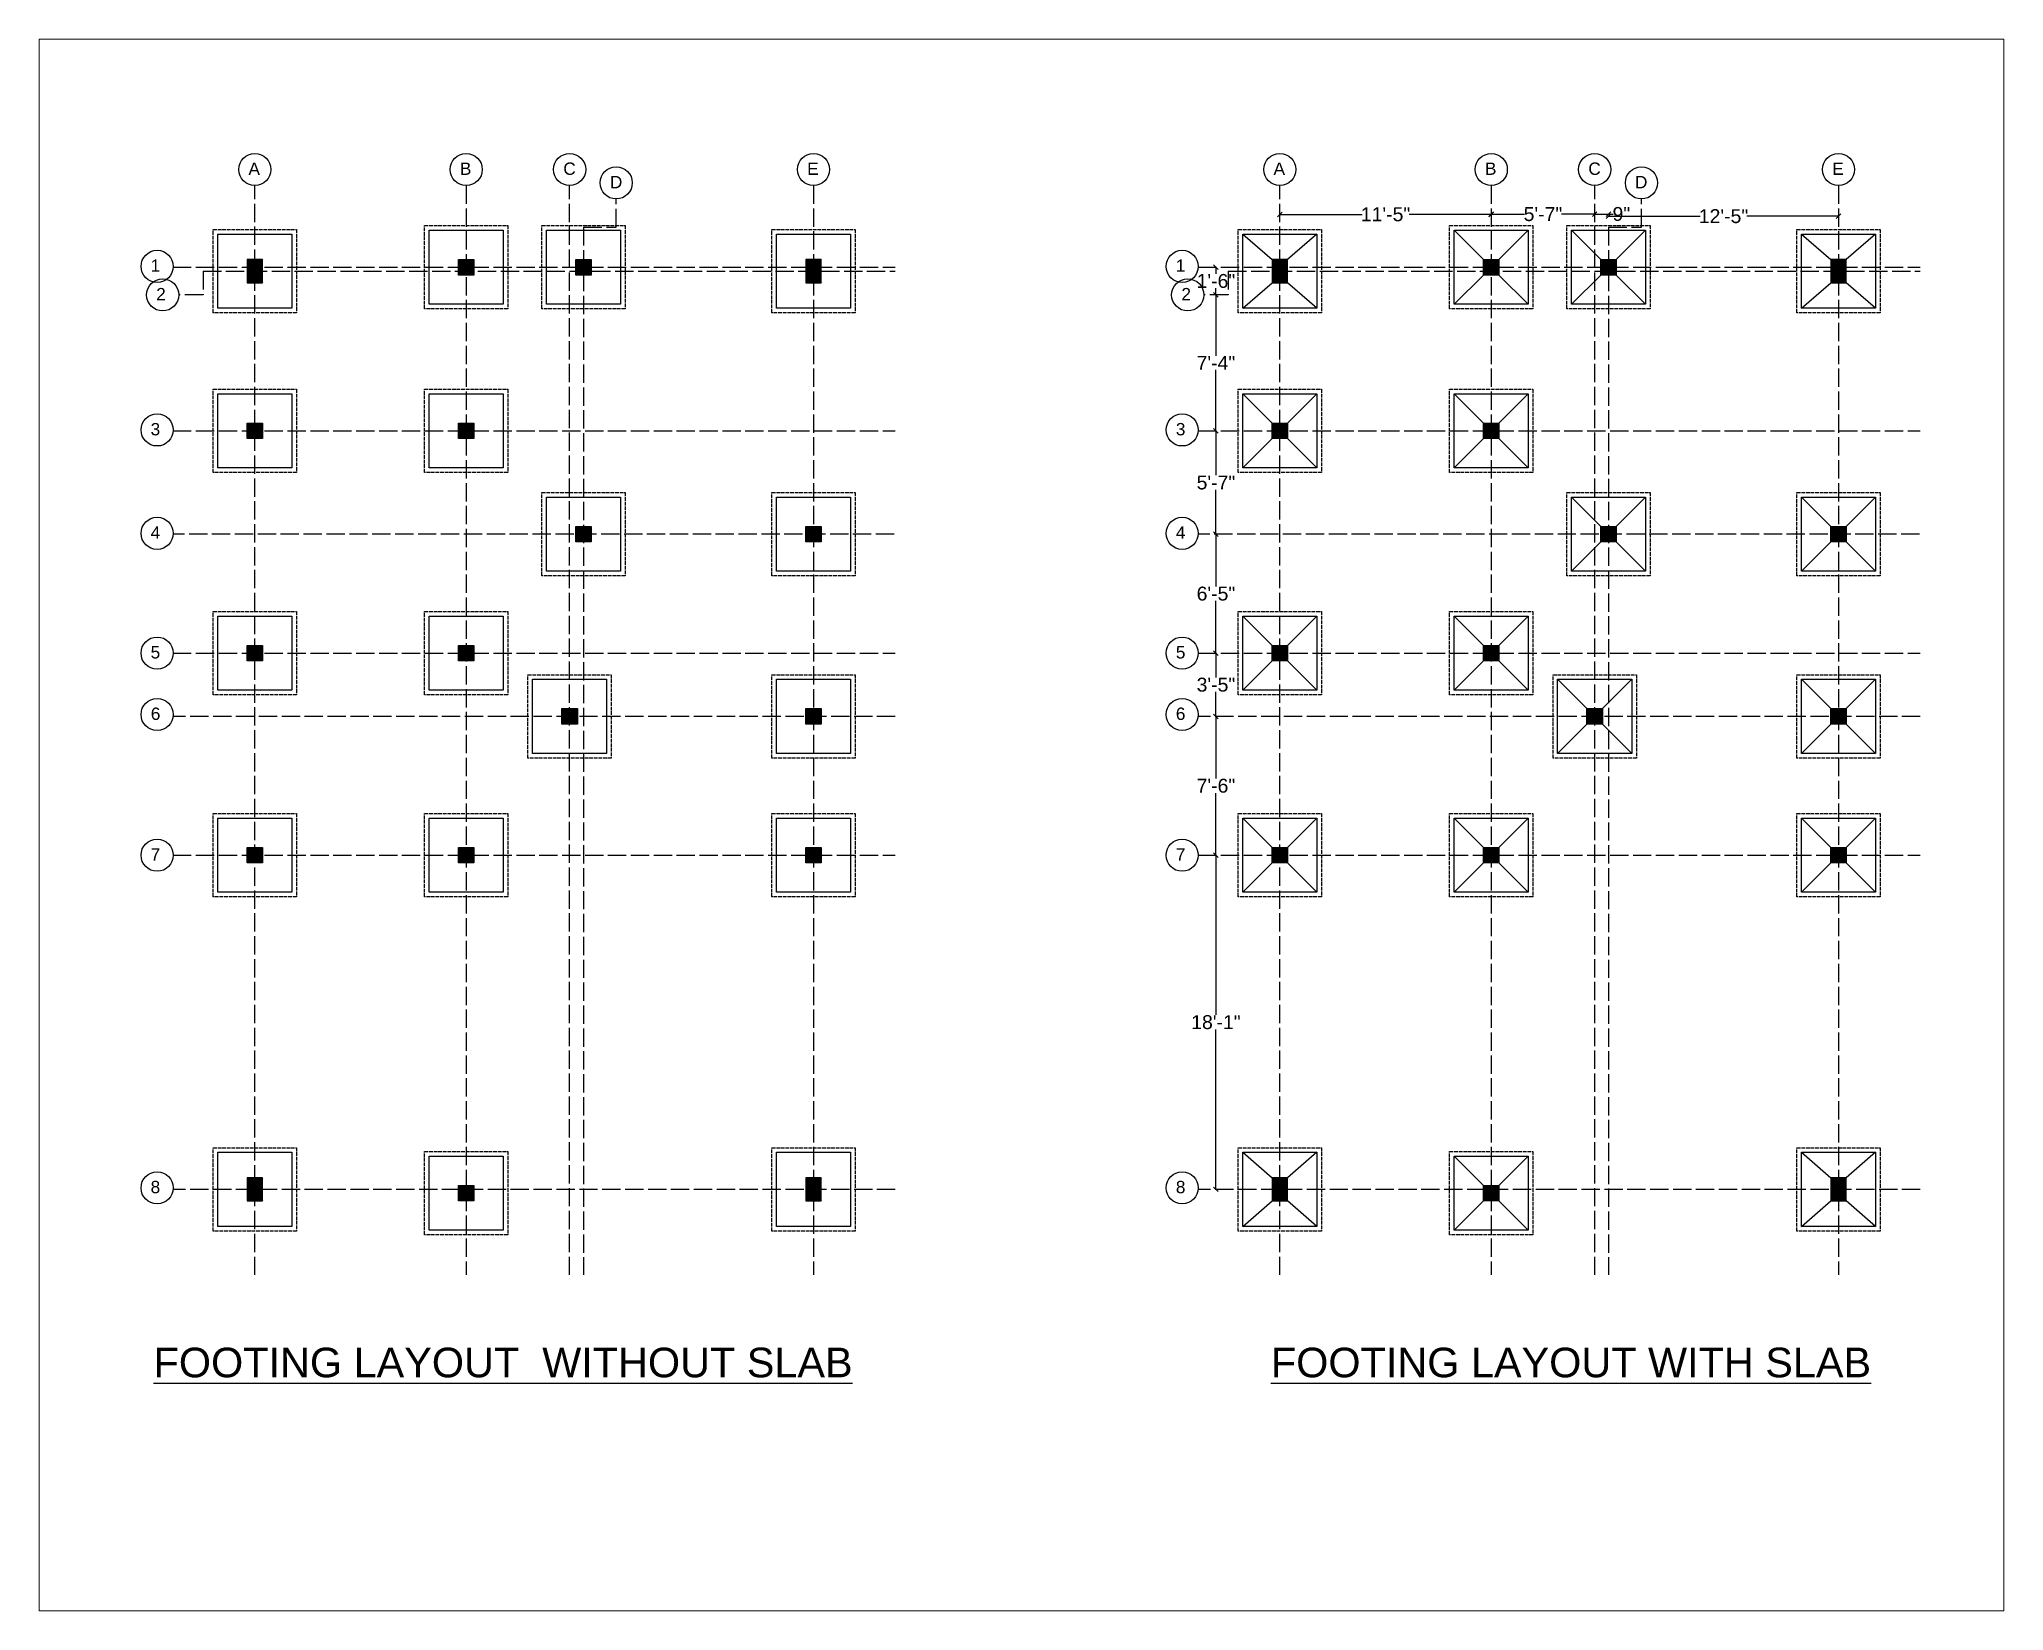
# Paper-space layout 'Footing' of a CAD drawing. Header units: inches. Extents: x 160 to 1440, y 128 to 1152.
# The model-space entities are those that its viewports show. They can reach past a viewport. Long polylines and large blocks are cut down to what shows.
import ezdxf

# ---------------------------------------------------------------- set-up
doc = ezdxf.new("R2010")
doc.units = ezdxf.units.IN
doc.linetypes.add('ACAD_ISO02W100', pattern=[15, 12, -3])
for name, color, linetype in [('C', 141, 'Continuous'), ('C1', 10, 'Continuous'), ('Naming', 45, 'Continuous')]:
    doc.layers.add(name, color=color, linetype=linetype)
doc.styles.get("Standard").update_dxf_attribs({"font": 'arial.ttf'})
doc.dimstyles.get("Standard").update_dxf_attribs({"dimtxt": 9, "dimasz": 3, "dimexe": 0.18, "dimexo": 0.0625, "dimgap": 0.09, "dimtad": 0, "dimtih": 1, "dimtoh": 1, "dimdec": 0, "dimzin": 0, "dimdsep": 46, "dimlunit": 3, "dimtxsty": 'Standard', "dimblk": 'OBLIQUE', "dimcen": 0.09, "dimse1": 1, "dimse2": 1, "dimclrd": 197, "dimadec": 0, "dimazin": 0, "dimtfac": 1, "dimtdec": 0, "dimtofl": 0, "dimtmove": 0, "dimatfit": 3, "dimfxl": 1, "dimtolj": 1, "dimtzin": 0, "dimarcsym": 0})

psp = doc.layouts.new('Footing')

msp = doc.modelspace()

# ---------------------------------------------------------------- texts
at = {"char_height": 8, "attachment_point": 1}
for s, insert in [('A', (5986.4, 3737.3)), ('B', (6123.4, 3737.3)), ('C', (6190.4, 3737.3)), ('E', (6348.4, 3737.3)), ('A', (6650.6, 3737.3)), ('B', (6787.6, 3737.3)), ('C', (6854.6, 3737.3)), ('E', (7012.6, 3737.3)), ('D', (6220.6, 3728.6)), ('D', (6884.8, 3728.6)), ('1', (5923, 3674.5)), ('1', (6587.3, 3674.5)), ('2', (5926.6, 3656)), ('2', (6590.9, 3656)), ('3', (5923, 3568.5)), ('3', (6587.3, 3568.5)), ('4', (5923, 3501.5)), ('4', (6587.3, 3501.5)), ('5', (5923, 3423.9)), ('5', (6587.3, 3423.9)), ('6', (5923.1, 3384.1)), ('6', (6587.3, 3384.1)), ('7', (5923, 3292.9)), ('7', (6587.3, 3292.9)), ('8', (5923, 3077.4)), ('8', (6587.3, 3077.4))]:
    msp.add_mtext_dynamic_manual_height_columns(s, width=672.189, gutter_width=40, heights=[0], dxfattribs=dict(at, insert=insert))
at = {"layer": 'Naming', "char_height": 19.2, "attachment_point": 1}
for s, insert in [('{\\LFOOTING LAYOUT  WITHOUT SLAB}', (5924.9, 2969.3)), ('{\\LFOOTING LAYOUT WITH SLAB}', (6648.9, 2969.3))]:
    msp.add_mtext_dynamic_manual_height_columns(s, width=6381.972, gutter_width=96, heights=[0], dxfattribs=dict(at, insert=insert))

# ---------------------------------------------------------------- blocks, each defined once
blk = doc.blocks.new('_Oblique')
at = {"color": 0, "linetype": 'ByBlock', "lineweight": -2}
blk.add_line((-0.5, -0.5), (0.5, 0.5), dxfattribs=at)
blk = doc.blocks.new('*D63')
at = {"color": 197, "lineweight": -2, "transparency": 16777216}
for p, q in [((6654.7, 3703.7), (6708.1, 3703.7)), ((6791.7, 3703.7), (6738.4, 3703.7))]:
    blk.add_line(p, q, dxfattribs=at)
at = {"layer": 'Defpoints', "color": 0, "transparency": 16777216}
for p in [(6654.7, 3707.9), (6791.7, 3707.9), (6791.7, 3703.7)]:
    blk.add_point(p, dxfattribs=at)
at = {"color": 197, "lineweight": -2, "transparency": 16777216, "xscale": 3, "yscale": 3, "zscale": 3, "rotation": 180}
blk.add_blockref('_Oblique', (6654.7, 3703.7), dxfattribs=at)
at = {"color": 197, "lineweight": -2, "transparency": 16777216, "xscale": 3, "yscale": 3, "zscale": 3}
blk.add_blockref('_Oblique', (6791.7, 3703.7), dxfattribs=at)
at = {"color": 0, "transparency": 16777216, "insert": (6723.2, 3703.7), "char_height": 9, "attachment_point": 5}
blk.add_mtext('\\A1;11\'-5"', dxfattribs=at)
blk = doc.blocks.new('*D64')
at = {"color": 197, "lineweight": -2, "transparency": 16777216}
for p, q in [((6613.3, 3669.4), (6613.3, 3665.1)), ((6613.3, 3651.5), (6613.3, 3655.8))]:
    blk.add_line(p, q, dxfattribs=at)
at = {"layer": 'Defpoints', "color": 0, "transparency": 16777216}
for p in [(6612.5, 3669.4), (6613.3, 3651.5), (6613.3, 3651.5)]:
    blk.add_point(p, dxfattribs=at)
at = {"color": 197, "lineweight": -2, "transparency": 16777216, "xscale": 3, "yscale": 3, "zscale": 3}
for p, rotation in [((6613.3, 3669.4), 90), ((6613.3, 3651.5), 270)]:
    blk.add_blockref('_Oblique', p, dxfattribs=dict(at, rotation=rotation))
at = {"color": 0, "transparency": 16777216, "insert": (6613.3, 3660.5), "char_height": 9, "attachment_point": 5}
blk.add_mtext('\\A1;1\'-6"', dxfattribs=at)
blk = doc.blocks.new('*D65')
at = {"color": 197, "lineweight": -2, "transparency": 16777216}
for p, q in [((6613.3, 3651.5), (6613.3, 3612.1)), ((6613.3, 3563.4), (6613.3, 3602.9))]:
    blk.add_line(p, q, dxfattribs=at)
at = {"layer": 'Defpoints', "color": 0, "transparency": 16777216}
for p in [(6613.3, 3651.5), (6613.3, 3563.4), (6613.3, 3563.4)]:
    blk.add_point(p, dxfattribs=at)
at = {"color": 197, "lineweight": -2, "transparency": 16777216, "xscale": 3, "yscale": 3, "zscale": 3}
for p, rotation in [((6613.3, 3651.5), 90), ((6613.3, 3563.4), 270)]:
    blk.add_blockref('_Oblique', p, dxfattribs=dict(at, rotation=rotation))
at = {"color": 0, "transparency": 16777216, "insert": (6613.3, 3607.5), "char_height": 9, "attachment_point": 5}
blk.add_mtext('\\A1;7\'-4"', dxfattribs=at)
blk = doc.blocks.new('*D66')
at = {"color": 197, "lineweight": -2, "transparency": 16777216}
for p, q in [((6613.3, 3563.4), (6613.3, 3534.6)), ((6613.3, 3496.4), (6613.3, 3525.3))]:
    blk.add_line(p, q, dxfattribs=at)
at = {"layer": 'Defpoints', "color": 0, "transparency": 16777216}
for p in [(6613.3, 3563.4), (6613.3, 3496.4), (6613.3, 3496.4)]:
    blk.add_point(p, dxfattribs=at)
at = {"color": 197, "lineweight": -2, "transparency": 16777216, "xscale": 3, "yscale": 3, "zscale": 3}
for p, rotation in [((6613.3, 3563.4), 90), ((6613.3, 3496.4), 270)]:
    blk.add_blockref('_Oblique', p, dxfattribs=dict(at, rotation=rotation))
at = {"color": 0, "transparency": 16777216, "insert": (6613.3, 3529.9), "char_height": 9, "attachment_point": 5}
blk.add_mtext('\\A1;5\'-7"', dxfattribs=at)
blk = doc.blocks.new('*D67')
at = {"color": 197, "lineweight": -2, "transparency": 16777216}
for p, q in [((6613.3, 3496.4), (6613.3, 3462.6)), ((6613.3, 3419.4), (6613.3, 3453.2))]:
    blk.add_line(p, q, dxfattribs=at)
at = {"layer": 'Defpoints', "color": 0, "transparency": 16777216}
for p in [(6613.3, 3496.4), (6613.3, 3419.4), (6613.3, 3419.4)]:
    blk.add_point(p, dxfattribs=at)
at = {"color": 197, "lineweight": -2, "transparency": 16777216, "xscale": 3, "yscale": 3, "zscale": 3}
for p, rotation in [((6613.3, 3496.4), 90), ((6613.3, 3419.4), 270)]:
    blk.add_blockref('_Oblique', p, dxfattribs=dict(at, rotation=rotation))
at = {"color": 0, "transparency": 16777216, "insert": (6613.3, 3457.9), "char_height": 9, "attachment_point": 5}
blk.add_mtext('\\A1;6\'-5"', dxfattribs=at)
blk = doc.blocks.new('*D68')
at = {"color": 197, "lineweight": -2, "transparency": 16777216}
for p, q in [((6613.3, 3419.4), (6613.3, 3403.6)), ((6613.3, 3378.4), (6613.3, 3394.2))]:
    blk.add_line(p, q, dxfattribs=at)
at = {"layer": 'Defpoints', "color": 0, "transparency": 16777216}
for p in [(6613.3, 3419.4), (6613.3, 3378.4), (6613.3, 3378.4)]:
    blk.add_point(p, dxfattribs=at)
at = {"color": 197, "lineweight": -2, "transparency": 16777216, "xscale": 3, "yscale": 3, "zscale": 3}
for p, rotation in [((6613.3, 3419.4), 90), ((6613.3, 3378.4), 270)]:
    blk.add_blockref('_Oblique', p, dxfattribs=dict(at, rotation=rotation))
at = {"color": 0, "transparency": 16777216, "insert": (6613.3, 3398.9), "char_height": 9, "attachment_point": 5}
blk.add_mtext('\\A1;3\'-5"', dxfattribs=at)
blk = doc.blocks.new('*D69')
at = {"color": 197, "lineweight": -2, "transparency": 16777216}
for p, q in [((6613.3, 3378.4), (6613.3, 3338.1)), ((6613.3, 3288.4), (6613.3, 3328.7))]:
    blk.add_line(p, q, dxfattribs=at)
at = {"layer": 'Defpoints', "color": 0, "transparency": 16777216}
for p in [(6613.3, 3378.4), (6613.3, 3288.4), (6613.3, 3288.4)]:
    blk.add_point(p, dxfattribs=at)
at = {"color": 197, "lineweight": -2, "transparency": 16777216, "xscale": 3, "yscale": 3, "zscale": 3}
for p, rotation in [((6613.3, 3378.4), 90), ((6613.3, 3288.4), 270)]:
    blk.add_blockref('_Oblique', p, dxfattribs=dict(at, rotation=rotation))
at = {"color": 0, "transparency": 16777216, "insert": (6613.3, 3333.4), "char_height": 9, "attachment_point": 5}
blk.add_mtext('\\A1;7\'-6"', dxfattribs=at)
blk = doc.blocks.new('*D70')
at = {"color": 197, "lineweight": -2, "transparency": 16777216}
for p, q in [((6613.3, 3288.4), (6613.3, 3184.9)), ((6613.3, 3071.9), (6613.3, 3175.5))]:
    blk.add_line(p, q, dxfattribs=at)
at = {"layer": 'Defpoints', "color": 0, "transparency": 16777216}
for p in [(6613.3, 3288.4), (6613.3, 3071.9), (6613.3, 3071.9)]:
    blk.add_point(p, dxfattribs=at)
at = {"color": 197, "lineweight": -2, "transparency": 16777216, "xscale": 3, "yscale": 3, "zscale": 3}
for p, rotation in [((6613.3, 3288.4), 90), ((6613.3, 3071.9), 270)]:
    blk.add_blockref('_Oblique', p, dxfattribs=dict(at, rotation=rotation))
at = {"color": 0, "transparency": 16777216, "insert": (6613.3, 3180.2), "char_height": 9, "attachment_point": 5}
blk.add_mtext('\\A1;18\'-1"', dxfattribs=at)
blk = doc.blocks.new('*D71')
at = {"color": 197, "lineweight": -2, "transparency": 16777216}
for p, q in [((6791.7, 3703.8), (6813.2, 3703.8)), ((6858.7, 3703.8), (6837.3, 3703.8))]:
    blk.add_line(p, q, dxfattribs=at)
at = {"layer": 'Defpoints', "color": 0, "transparency": 16777216}
for p in [(6791.7, 3703.8), (6858.7, 3703.8), (6858.7, 3703.8)]:
    blk.add_point(p, dxfattribs=at)
at = {"color": 197, "lineweight": -2, "transparency": 16777216, "xscale": 3, "yscale": 3, "zscale": 3, "rotation": 180}
blk.add_blockref('_Oblique', (6791.7, 3703.8), dxfattribs=at)
at = {"color": 197, "lineweight": -2, "transparency": 16777216, "xscale": 3, "yscale": 3, "zscale": 3}
blk.add_blockref('_Oblique', (6858.7, 3703.8), dxfattribs=at)
at = {"color": 0, "transparency": 16777216, "insert": (6825.2, 3703.8), "char_height": 9, "attachment_point": 5}
blk.add_mtext('\\A1;5\'-7"', dxfattribs=at)
blk = doc.blocks.new('*D72')
at = {"color": 197, "lineweight": -2, "transparency": 16777216}
for p, q in [((6858.7, 3703.9), (6867.7, 3703.9)), ((6867.7, 3703.9), (6870.7, 3703.9))]:
    blk.add_line(p, q, dxfattribs=at)
at = {"layer": 'Defpoints', "color": 0, "transparency": 16777216}
for p in [(6867.7, 3703.9), (6858.7, 3685.9), (6867.7, 3685.9)]:
    blk.add_point(p, dxfattribs=at)
at = {"color": 197, "lineweight": -2, "transparency": 16777216, "xscale": 3, "yscale": 3, "zscale": 3, "rotation": 180}
blk.add_blockref('_Oblique', (6858.7, 3703.9), dxfattribs=at)
at = {"color": 197, "lineweight": -2, "transparency": 16777216, "xscale": 3, "yscale": 3, "zscale": 3}
blk.add_blockref('_Oblique', (6867.7, 3703.9), dxfattribs=at)
at = {"color": 0, "transparency": 16777216, "insert": (6876, 3703.9), "char_height": 9, "attachment_point": 5}
blk.add_mtext('\\A1;9"', dxfattribs=at)
blk = doc.blocks.new('*D73')
at = {"color": 197, "lineweight": -2, "transparency": 16777216}
for p, q in [((6867.7, 3702.5), (6927.1, 3702.5)), ((7016.7, 3702.5), (6957.4, 3702.5))]:
    blk.add_line(p, q, dxfattribs=at)
at = {"layer": 'Defpoints', "color": 0, "transparency": 16777216}
for p in [(7016.7, 3702.5), (6867.7, 3685.9), (7016.7, 3685.9)]:
    blk.add_point(p, dxfattribs=at)
at = {"color": 197, "lineweight": -2, "transparency": 16777216, "xscale": 3, "yscale": 3, "zscale": 3, "rotation": 180}
blk.add_blockref('_Oblique', (6867.7, 3702.5), dxfattribs=at)
at = {"color": 197, "lineweight": -2, "transparency": 16777216, "xscale": 3, "yscale": 3, "zscale": 3}
blk.add_blockref('_Oblique', (7016.7, 3702.5), dxfattribs=at)
at = {"color": 0, "transparency": 16777216, "insert": (6942.2, 3702.5), "char_height": 9, "attachment_point": 5}
blk.add_mtext('\\A1;12\'-5"', dxfattribs=at)

# ---------------------------------------------------------------- dimensions: what is measured, and where the dimension line sits
for base, p1, p2, picture, middle in [((6791.7, 3703.7), (6654.7, 3707.9), (6791.7, 3707.9), '*D63', (6723.2, 3703.7)), ((6858.7, 3703.8), (6791.7, 3703.8), (6858.7, 3703.8), '*D71', (6825.2, 3703.8)), ((6867.7, 3703.9), (6858.7, 3685.9), (6867.7, 3685.9), '*D72', (6876, 3703.9)), ((7016.7, 3702.5), (6867.7, 3685.9), (7016.7, 3685.9), '*D73', (6942.2, 3702.5))]:
    dim = msp.add_linear_dim(base=base, p1=p1, p2=p2, dimstyle='Standard')
    dim.commit()
    dim.dimension.update_dxf_attribs({"geometry": picture, "text_midpoint": middle})
dim = msp.add_linear_dim(base=(6613.3, 3651.5), p1=(6612.5, 3669.4), p2=(6613.3, 3651.5), angle=90, dimstyle='Standard')
dim.commit()
dim.dimension.update_dxf_attribs({"geometry": '*D64', "text_midpoint": (6613.3, 3660.5)})
for base, p1, p2, picture, middle in [((6613.3, 3563.4), (6613.3, 3651.5), (6613.3, 3563.4), '*D65', (6613.3, 3607.5)), ((6613.3, 3496.4), (6613.3, 3563.4), (6613.3, 3496.4), '*D66', (6613.3, 3529.9)), ((6613.3, 3419.4), (6613.3, 3496.4), (6613.3, 3419.4), '*D67', (6613.3, 3457.9)), ((6613.3, 3378.4), (6613.3, 3419.4), (6613.3, 3378.4), '*D68', (6613.3, 3398.9)), ((6613.3, 3288.4), (6613.3, 3378.4), (6613.3, 3288.4), '*D69', (6613.3, 3333.4)), ((6613.2839099, 3071.9217823), (6613.2839099, 3288.4217823), (6613.2839099, 3071.9217823), '*D70', (6613.2839099, 3180.1717823))]:
    dim = msp.add_linear_dim(base=base, p1=p1, p2=p2, angle=90, dimstyle='Standard', override={"dimtmove": 1})
    dim.commit()
    dim.dimension.update_dxf_attribs({"geometry": picture, "text_midpoint": middle})

# ---------------------------------------------------------------- hatches: boundary and pattern name
h = msp.add_hatch(color=1)
h.dxf.hatch_style = 1
h.paths.add_polyline_path([(6122.5, 3674.4), (6122.5, 3664.4), (6132.5, 3664.4), (6132.5, 3674.4)])
h = msp.add_hatch(color=1)
h.dxf.hatch_style = 1
h.paths.add_polyline_path([(6198.5, 3674.4), (6198.5, 3664.4), (6208.5, 3664.4), (6208.5, 3674.4)])
h = msp.add_hatch(color=1)
h.dxf.hatch_style = 1
h.paths.add_polyline_path([(6786.7, 3674.4), (6786.7, 3664.4), (6796.7, 3664.4), (6796.7, 3674.4)])
h = msp.add_hatch(color=1)
h.dxf.hatch_style = 1
h.paths.add_polyline_path([(6862.7, 3674.4), (6862.7, 3664.4), (6872.7, 3664.4), (6872.7, 3674.4)])
h = msp.add_hatch(color=1)
h.dxf.hatch_style = 1
h.paths.add_polyline_path([(5985.5, 3568.4), (5985.5, 3558.4), (5995.5, 3558.4), (5995.5, 3568.4)])
h = msp.add_hatch(color=1)
h.dxf.hatch_style = 1
h.paths.add_polyline_path([(6122.5, 3568.4), (6122.5, 3558.4), (6132.5, 3558.4), (6132.5, 3568.4)])
h = msp.add_hatch(color=1)
h.dxf.hatch_style = 1
h.paths.add_polyline_path([(6649.7, 3568.4), (6649.7, 3558.4), (6659.7, 3558.4), (6659.7, 3568.4)])
h = msp.add_hatch(color=1)
h.dxf.hatch_style = 1
h.paths.add_polyline_path([(6786.7, 3568.4), (6786.7, 3558.4), (6796.7, 3558.4), (6796.7, 3568.4)])
h = msp.add_hatch(color=1)
h.dxf.hatch_style = 1
h.paths.add_polyline_path([(6198.5, 3501.4), (6198.5, 3491.4), (6208.5, 3491.4), (6208.5, 3501.4)])
h = msp.add_hatch(color=1)
h.dxf.hatch_style = 1
h.paths.add_polyline_path([(6347.5, 3501.4), (6347.5, 3491.4), (6357.5, 3491.4), (6357.5, 3501.4)])
h = msp.add_hatch(color=1)
h.dxf.hatch_style = 1
h.paths.add_polyline_path([(6862.7, 3501.4), (6862.7, 3491.4), (6872.7, 3491.4), (6872.7, 3501.4)])
h = msp.add_hatch(color=1)
h.dxf.hatch_style = 1
h.paths.add_polyline_path([(7011.7, 3501.4), (7011.7, 3491.4), (7021.7, 3491.4), (7021.7, 3501.4)])
h = msp.add_hatch(color=1)
h.dxf.hatch_style = 1
h.paths.add_polyline_path([(5985.5, 3424.4), (5985.5, 3414.4), (5995.5, 3414.4), (5995.5, 3424.4)])
h = msp.add_hatch(color=1)
h.dxf.hatch_style = 1
h.paths.add_polyline_path([(6122.5, 3424.4), (6122.5, 3414.4), (6132.5, 3414.4), (6132.5, 3424.4)])
h = msp.add_hatch(color=1)
h.dxf.hatch_style = 1
h.paths.add_polyline_path([(6649.7, 3424.4), (6649.7, 3414.4), (6659.7, 3414.4), (6659.7, 3424.4)])
h = msp.add_hatch(color=1)
h.dxf.hatch_style = 1
h.paths.add_polyline_path([(6786.7, 3424.4), (6786.7, 3414.4), (6796.7, 3414.4), (6796.7, 3424.4)])
h = msp.add_hatch(color=1)
h.dxf.hatch_style = 1
h.paths.add_polyline_path([(6189.5, 3383.4), (6189.5, 3373.4), (6199.5, 3373.4), (6199.5, 3383.4)])
h = msp.add_hatch(color=1)
h.dxf.hatch_style = 1
h.paths.add_polyline_path([(6347.5, 3383.4), (6347.5, 3373.4), (6357.5, 3373.4), (6357.5, 3383.4)])
h = msp.add_hatch(color=1)
h.dxf.hatch_style = 1
h.paths.add_polyline_path([(6853.7, 3383.4), (6853.7, 3373.4), (6863.7, 3373.4), (6863.7, 3383.4)])
h = msp.add_hatch(color=1)
h.dxf.hatch_style = 1
h.paths.add_polyline_path([(7011.7, 3383.4), (7011.7, 3373.4), (7021.7, 3373.4), (7021.7, 3383.4)])
h = msp.add_hatch(color=1)
h.dxf.hatch_style = 1
h.paths.add_polyline_path([(5985.5, 3293.4), (5985.5, 3283.4), (5995.5, 3283.4), (5995.5, 3293.4)])
h = msp.add_hatch(color=1)
h.dxf.hatch_style = 1
h.paths.add_polyline_path([(6122.5, 3293.4), (6122.5, 3283.4), (6132.5, 3283.4), (6132.5, 3293.4)])
h = msp.add_hatch(color=1)
h.dxf.hatch_style = 1
h.paths.add_polyline_path([(6347.5, 3293.4), (6347.5, 3283.4), (6357.5, 3283.4), (6357.5, 3293.4)])
h = msp.add_hatch(color=1)
h.dxf.hatch_style = 1
h.paths.add_polyline_path([(6649.7, 3293.4), (6649.7, 3283.4), (6659.7, 3283.4), (6659.7, 3293.4)])
h = msp.add_hatch(color=1)
h.dxf.hatch_style = 1
h.paths.add_polyline_path([(6786.7, 3293.4), (6786.7, 3283.4), (6796.7, 3283.4), (6796.7, 3293.4)])
h = msp.add_hatch(color=1)
h.dxf.hatch_style = 1
h.paths.add_polyline_path([(7011.7, 3293.4), (7011.7, 3283.4), (7021.7, 3283.4), (7021.7, 3293.4)])
h = msp.add_hatch(color=1)
h.dxf.hatch_style = 1
h.paths.add_polyline_path([(6122.5, 3074.4), (6122.5, 3064.4), (6132.5, 3064.4), (6132.5, 3074.4)])
h = msp.add_hatch(color=1)
h.dxf.hatch_style = 1
h.paths.add_polyline_path([(6786.7, 3074.4), (6786.7, 3064.4), (6796.7, 3064.4), (6796.7, 3074.4)])
at = {"layer": 'C'}
h = msp.add_hatch(color=256, dxfattribs=at)
h.dxf.hatch_style = 1
h.paths.add_polyline_path([(5995.5, 3674.4), (5985.5, 3674.4), (5985.5, 3659.4), (5995.5, 3659.4)])
h = msp.add_hatch(color=256, dxfattribs=at)
h.dxf.hatch_style = 1
h.paths.add_polyline_path([(6357.5, 3674.4), (6347.5, 3674.4), (6347.5, 3659.4), (6357.5, 3659.4)])
h = msp.add_hatch(color=256, dxfattribs=at)
h.dxf.hatch_style = 1
h.paths.add_polyline_path([(6659.7, 3674.4), (6649.7, 3674.4), (6649.7, 3659.4), (6659.7, 3659.4)])
h = msp.add_hatch(color=256, dxfattribs=at)
h.dxf.hatch_style = 1
h.paths.add_polyline_path([(7021.7, 3674.4), (7011.7, 3674.4), (7011.7, 3659.4), (7021.7, 3659.4)])
h = msp.add_hatch(color=256, dxfattribs=at)
h.dxf.hatch_style = 1
h.paths.add_polyline_path([(5995.5, 3079.4), (5985.5, 3079.4), (5985.5, 3064.4), (5995.5, 3064.4)])
h = msp.add_hatch(color=256, dxfattribs=at)
h.dxf.hatch_style = 1
h.paths.add_polyline_path([(6357.5, 3079.4), (6347.5, 3079.4), (6347.5, 3064.4), (6357.5, 3064.4)])
h = msp.add_hatch(color=256, dxfattribs=at)
h.dxf.hatch_style = 1
h.paths.add_polyline_path([(6659.7, 3079.4), (6649.7, 3079.4), (6649.7, 3064.4), (6659.7, 3064.4)])
h = msp.add_hatch(color=256, dxfattribs=at)
h.dxf.hatch_style = 1
h.paths.add_polyline_path([(7021.7, 3079.4), (7011.7, 3079.4), (7011.7, 3064.4), (7021.7, 3064.4)])

# ---------------------------------------------------------------- linework, layer by layer
at = {"linetype": 'ACAD_ISO02W100'}
for p, q in [((5990.5, 3016.4), (5990.5, 3722.4)), ((6127.5, 3722.4), (6127.5, 3016.4)), ((6194.5, 3016.4), (6194.5, 3722.4)), ((6352.5, 3722.4), (6352.5, 3016.4)), ((6654.7, 3016.4), (6654.7, 3722.4)), ((6791.7, 3722.4), (6791.7, 3016.4)), ((6858.7, 3016.4), (6858.7, 3722.4)), ((7016.7, 3722.4), (7016.7, 3016.4)), ((6224.7, 3695.4), (6224.7, 3713.8)), ((6889, 3695.4), (6889, 3713.8)), ((6203.5, 3695.4), (6203.5, 3016.4)), ((6203.5, 3695.4), (6224.7, 3695.4)), ((6867.7, 3695.4), (6867.7, 3016.4)), ((6867.7, 3695.4), (6889, 3695.4)), ((5937.5, 3669.4), (6405.5, 3669.4)), ((5957, 3666.9), (6405.5, 3666.9)), ((5957, 3666.9), (5957, 3651.5)), ((6601.7, 3669.4), (7069.7, 3669.4)), ((6621.2, 3666.9), (7069.7, 3666.9)), ((6621.2, 3666.9), (6621.2, 3651.5)), ((5957, 3651.5), (5941.1, 3651.5)), ((6621.2, 3651.5), (6605.3, 3651.5)), ((5937.5, 3563.4), (6405.5, 3563.4)), ((6601.7, 3563.4), (7069.7, 3563.4)), ((6404.8, 3496.4), (5937.5, 3496.4)), ((7069.1, 3496.4), (6601.7, 3496.4)), ((5937.5, 3419.4), (6405.5, 3419.4)), ((6601.7, 3419.4), (7069.7, 3419.4)), ((6405.5, 3378.4), (5937.5, 3378.4)), ((7069.7, 3378.4), (6601.7, 3378.4)), ((5937.5, 3288.4), (6405.5, 3288.4)), ((6601.7, 3288.4), (7069.7, 3288.4)), ((6405.5, 3071.9), (5937.5, 3071.9)), ((7069.7, 3071.9), (6601.7, 3071.9))]:
    msp.add_line(p, q, dxfattribs=at)
for p, q in [((6767.7, 3693.4), (6786.7, 3674.4)), ((6815.7, 3693.4), (6796.7, 3674.4)), ((6843.7, 3693.4), (6862.7, 3674.4)), ((6891.7, 3693.4), (6872.7, 3674.4)), ((6630.7, 3690.9), (6649.7, 3674.4)), ((6678.7, 3690.9), (6659.7, 3674.4)), ((6992.7, 3690.9), (7011.7, 3674.4)), ((7040.7, 3690.9), (7021.7, 3674.4)), ((6630.7, 3642.9), (6649.7, 3659.4)), ((6678.7, 3642.9), (6659.7, 3659.4)), ((6767.7, 3645.4), (6786.7, 3664.4)), ((6815.7, 3645.4), (6796.7, 3664.4)), ((6843.7, 3645.4), (6862.7, 3664.4)), ((6891.7, 3645.4), (6872.7, 3664.4)), ((6992.7, 3642.9), (7011.7, 3659.4)), ((7040.7, 3642.9), (7021.7, 3659.4)), ((6630.7, 3587.4), (6649.7, 3568.4)), ((6678.7, 3587.4), (6659.7, 3568.4)), ((6767.7, 3587.4), (6786.7, 3568.4)), ((6815.7, 3587.4), (6796.7, 3568.4)), ((6630.7, 3539.4), (6649.7, 3558.4)), ((6678.7, 3539.4), (6659.7, 3558.4)), ((6767.7, 3539.4), (6786.7, 3558.4)), ((6815.7, 3539.4), (6796.7, 3558.4)), ((6843.7, 3520.4), (6862.7, 3501.4)), ((6891.7, 3520.4), (6872.7, 3501.4)), ((6992.7, 3520.4), (7011.7, 3501.4)), ((7040.7, 3520.4), (7021.7, 3501.4)), ((6843.7, 3472.4), (6862.7, 3491.4)), ((6891.7, 3472.4), (6872.7, 3491.4)), ((6992.7, 3472.4), (7011.7, 3491.4)), ((7040.7, 3472.4), (7021.7, 3491.4)), ((6630.7, 3443.4), (6649.7, 3424.4)), ((6678.7, 3443.4), (6659.7, 3424.4)), ((6767.7, 3443.4), (6786.7, 3424.4)), ((6815.7, 3443.4), (6796.7, 3424.4)), ((6630.7, 3395.4), (6649.7, 3414.4)), ((6678.7, 3395.4), (6659.7, 3414.4)), ((6767.7, 3395.4), (6786.7, 3414.4)), ((6815.7, 3395.4), (6796.7, 3414.4)), ((6834.7, 3402.4), (6853.7, 3383.4)), ((6882.7, 3402.4), (6863.7, 3383.4)), ((6992.7, 3402.4), (7011.7, 3383.4)), ((7040.7, 3402.4), (7021.7, 3383.4)), ((6834.7, 3354.4), (6853.7, 3373.4)), ((6882.7, 3354.4), (6863.7, 3373.4)), ((6992.7, 3354.4), (7011.7, 3373.4)), ((7040.7, 3354.4), (7021.7, 3373.4)), ((6630.7, 3312.4), (6649.7, 3293.4)), ((6678.7, 3312.4), (6659.7, 3293.4)), ((6767.7, 3312.4), (6786.7, 3293.4)), ((6815.7, 3312.4), (6796.7, 3293.4)), ((6992.7, 3312.4), (7011.7, 3293.4)), ((7040.7, 3312.4), (7021.7, 3293.4)), ((6630.7, 3264.4), (6649.7, 3283.4)), ((6678.7, 3264.4), (6659.7, 3283.4)), ((6767.7, 3264.4), (6786.7, 3283.4)), ((6815.7, 3264.4), (6796.7, 3283.4)), ((6992.7, 3264.4), (7011.7, 3283.4)), ((7040.7, 3264.4), (7021.7, 3283.4)), ((6630.7, 3095.9), (6649.7, 3079.4)), ((6678.7, 3095.9), (6659.7, 3079.4)), ((6767.7, 3093.4), (6786.7, 3074.4)), ((6815.7, 3093.4), (6796.7, 3074.4)), ((6992.7, 3095.9), (7011.7, 3079.4)), ((7040.7, 3095.9), (7021.7, 3079.4)), ((6630.7, 3047.9), (6649.7, 3064.4)), ((6678.7, 3047.9), (6659.7, 3064.4)), ((6767.7, 3045.4), (6786.7, 3064.4)), ((6815.7, 3045.4), (6796.7, 3064.4)), ((6992.7, 3047.9), (7011.7, 3064.4)), ((7040.7, 3047.9), (7021.7, 3064.4))]:
    msp.add_line(p, q)
at = {"color": 40, "linetype": 'ACAD_ISO02W100', "ltscale": 0.2, "true_color": 0xf8d731}
for points in [[(5963.5, 3693.9), (6017.5, 3693.9), (6017.5, 3639.9), (5963.5, 3639.9)], [(6100.5, 3696.4), (6154.5, 3696.4), (6154.5, 3642.4), (6100.5, 3642.4)], [(6176.5, 3696.4), (6230.5, 3696.4), (6230.5, 3642.4), (6176.5, 3642.4)], [(6325.5, 3693.9), (6379.5, 3693.9), (6379.5, 3639.9), (6325.5, 3639.9)], [(6627.7, 3693.9), (6681.7, 3693.9), (6681.7, 3639.9), (6627.7, 3639.9)], [(6764.7, 3696.4), (6818.7, 3696.4), (6818.7, 3642.4), (6764.7, 3642.4)], [(6840.7, 3696.4), (6894.7, 3696.4), (6894.7, 3642.4), (6840.7, 3642.4)], [(6989.7, 3693.9), (7043.7, 3693.9), (7043.7, 3639.9), (6989.7, 3639.9)], [(5963.5, 3590.4), (6017.5, 3590.4), (6017.5, 3536.4), (5963.5, 3536.4)], [(6100.5, 3590.4), (6154.5, 3590.4), (6154.5, 3536.4), (6100.5, 3536.4)], [(6627.7, 3590.4), (6681.7, 3590.4), (6681.7, 3536.4), (6627.7, 3536.4)], [(6764.7, 3590.4), (6818.7, 3590.4), (6818.7, 3536.4), (6764.7, 3536.4)], [(6176.5, 3523.4), (6230.5, 3523.4), (6230.5, 3469.4), (6176.5, 3469.4)], [(6325.5, 3523.4), (6379.5, 3523.4), (6379.5, 3469.4), (6325.5, 3469.4)], [(6840.7, 3523.4), (6894.7, 3523.4), (6894.7, 3469.4), (6840.7, 3469.4)], [(6989.7, 3523.4), (7043.7, 3523.4), (7043.7, 3469.4), (6989.7, 3469.4)], [(5963.5, 3446.4), (6017.5, 3446.4), (6017.5, 3392.4), (5963.5, 3392.4)], [(6100.5, 3446.4), (6154.5, 3446.4), (6154.5, 3392.4), (6100.5, 3392.4)], [(6627.7, 3446.4), (6681.7, 3446.4), (6681.7, 3392.4), (6627.7, 3392.4)], [(6764.7, 3446.4), (6818.7, 3446.4), (6818.7, 3392.4), (6764.7, 3392.4)], [(6167.5, 3405.4), (6221.5, 3405.4), (6221.5, 3351.4), (6167.5, 3351.4)], [(6325.5, 3405.4), (6379.5, 3405.4), (6379.5, 3351.4), (6325.5, 3351.4)], [(6831.7, 3405.4), (6885.7, 3405.4), (6885.7, 3351.4), (6831.7, 3351.4)], [(6989.7, 3405.4), (7043.7, 3405.4), (7043.7, 3351.4), (6989.7, 3351.4)], [(5963.5, 3315.4), (6017.5, 3315.4), (6017.5, 3261.4), (5963.5, 3261.4)], [(6100.5, 3315.4), (6154.5, 3315.4), (6154.5, 3261.4), (6100.5, 3261.4)], [(6325.5, 3315.4), (6379.5, 3315.4), (6379.5, 3261.4), (6325.5, 3261.4)], [(6627.7, 3315.4), (6681.7, 3315.4), (6681.7, 3261.4), (6627.7, 3261.4)], [(6764.7, 3315.4), (6818.7, 3315.4), (6818.7, 3261.4), (6764.7, 3261.4)], [(6989.7, 3315.4), (7043.7, 3315.4), (7043.7, 3261.4), (6989.7, 3261.4)], [(5963.5, 3098.9), (6017.5, 3098.9), (6017.5, 3044.9), (5963.5, 3044.9)], [(6100.5, 3096.4), (6154.5, 3096.4), (6154.5, 3042.4), (6100.5, 3042.4)], [(6325.5, 3098.9), (6379.5, 3098.9), (6379.5, 3044.9), (6325.5, 3044.9)], [(6627.7, 3098.9), (6681.7, 3098.9), (6681.7, 3044.9), (6627.7, 3044.9)], [(6764.7, 3096.4), (6818.7, 3096.4), (6818.7, 3042.4), (6764.7, 3042.4)], [(6989.7, 3098.9), (7043.7, 3098.9), (7043.7, 3044.9), (6989.7, 3044.9)]]:
    msp.add_lwpolyline(points, close=True, dxfattribs=at)
for points in [[(6103.5, 3693.4), (6151.5, 3693.4), (6151.5, 3645.4), (6103.5, 3645.4)], [(6179.5, 3693.4), (6227.5, 3693.4), (6227.5, 3645.4), (6179.5, 3645.4)], [(6767.7, 3693.4), (6815.7, 3693.4), (6815.7, 3645.4), (6767.7, 3645.4)], [(6843.7, 3693.4), (6891.7, 3693.4), (6891.7, 3645.4), (6843.7, 3645.4)], [(5966.5, 3690.9), (6014.5, 3690.9), (6014.5, 3642.9), (5966.5, 3642.9)], [(6328.5, 3690.9), (6376.5, 3690.9), (6376.5, 3642.9), (6328.5, 3642.9)], [(6630.7, 3690.9), (6678.7, 3690.9), (6678.7, 3642.9), (6630.7, 3642.9)], [(6992.7, 3690.9), (7040.7, 3690.9), (7040.7, 3642.9), (6992.7, 3642.9)], [(5966.5, 3587.4), (6014.5, 3587.4), (6014.5, 3539.4), (5966.5, 3539.4)], [(6103.5, 3587.4), (6151.5, 3587.4), (6151.5, 3539.4), (6103.5, 3539.4)], [(6630.7, 3587.4), (6678.7, 3587.4), (6678.7, 3539.4), (6630.7, 3539.4)], [(6767.7, 3587.4), (6815.7, 3587.4), (6815.7, 3539.4), (6767.7, 3539.4)], [(6179.5, 3520.4), (6227.5, 3520.4), (6227.5, 3472.4), (6179.5, 3472.4)], [(6328.5, 3520.4), (6376.5, 3520.4), (6376.5, 3472.4), (6328.5, 3472.4)], [(6843.7, 3520.4), (6891.7, 3520.4), (6891.7, 3472.4), (6843.7, 3472.4)], [(6992.7, 3520.4), (7040.7, 3520.4), (7040.7, 3472.4), (6992.7, 3472.4)], [(5966.5, 3443.4), (6014.5, 3443.4), (6014.5, 3395.4), (5966.5, 3395.4)], [(6103.5, 3443.4), (6151.5, 3443.4), (6151.5, 3395.4), (6103.5, 3395.4)], [(6630.7, 3443.4), (6678.7, 3443.4), (6678.7, 3395.4), (6630.7, 3395.4)], [(6767.7, 3443.4), (6815.7, 3443.4), (6815.7, 3395.4), (6767.7, 3395.4)], [(6170.5, 3402.4), (6218.5, 3402.4), (6218.5, 3354.4), (6170.5, 3354.4)], [(6328.5, 3402.4), (6376.5, 3402.4), (6376.5, 3354.4), (6328.5, 3354.4)], [(6834.7, 3402.4), (6882.7, 3402.4), (6882.7, 3354.4), (6834.7, 3354.4)], [(6992.7, 3402.4), (7040.7, 3402.4), (7040.7, 3354.4), (6992.7, 3354.4)], [(5966.5, 3312.4), (6014.5, 3312.4), (6014.5, 3264.4), (5966.5, 3264.4)], [(6103.5, 3312.4), (6151.5, 3312.4), (6151.5, 3264.4), (6103.5, 3264.4)], [(6328.5, 3312.4), (6376.5, 3312.4), (6376.5, 3264.4), (6328.5, 3264.4)], [(6630.7, 3312.4), (6678.7, 3312.4), (6678.7, 3264.4), (6630.7, 3264.4)], [(6767.7, 3312.4), (6815.7, 3312.4), (6815.7, 3264.4), (6767.7, 3264.4)], [(6992.7, 3312.4), (7040.7, 3312.4), (7040.7, 3264.4), (6992.7, 3264.4)], [(5966.5, 3095.9), (6014.5, 3095.9), (6014.5, 3047.9), (5966.5, 3047.9)], [(6103.5, 3093.4), (6151.5, 3093.4), (6151.5, 3045.4), (6103.5, 3045.4)], [(6328.5, 3095.9), (6376.5, 3095.9), (6376.5, 3047.9), (6328.5, 3047.9)], [(6630.7, 3095.9), (6678.7, 3095.9), (6678.7, 3047.9), (6630.7, 3047.9)], [(6767.7, 3093.4), (6815.7, 3093.4), (6815.7, 3045.4), (6767.7, 3045.4)], [(6992.7, 3095.9), (7040.7, 3095.9), (7040.7, 3047.9), (6992.7, 3047.9)]]:
    msp.add_lwpolyline(points, close=True)
for centre in [(5990.5, 3732.8), (6127.5, 3732.8), (6194.5, 3732.8), (6352.5, 3732.8), (6654.7, 3732.8), (6791.7, 3732.8), (6858.7, 3732.8), (7016.7, 3732.8), (6224.7, 3724.1), (6889, 3724.1), (5927.2, 3670), (6591.4, 3670), (5930.8, 3651.5), (6595, 3651.5), (5927.2, 3564), (6591.4, 3564), (5927.2, 3497), (6591.4, 3497), (5927.2, 3419.4), (6591.4, 3419.4), (5927.2, 3379.6), (6591.4, 3379.6), (5927.2, 3288.4), (6591.4, 3288.4), (5927.2, 3072.9), (6591.4, 3072.9)]:
    msp.add_circle(centre, 10.4)
at = {"layer": 'C'}
for p, q in [((5995.5, 3674.4), (5985.5, 3659.4)), ((5985.5, 3674.4), (5995.5, 3659.4)), ((5995.5, 3674.4), (5985.5, 3659.4)), ((5985.5, 3674.4), (5995.5, 3659.4)), ((6357.5, 3674.4), (6347.5, 3659.4)), ((6347.5, 3674.4), (6357.5, 3659.4)), ((6357.5, 3674.4), (6347.5, 3659.4)), ((6347.5, 3674.4), (6357.5, 3659.4)), ((6659.7, 3674.4), (6649.7, 3659.4)), ((6649.7, 3674.4), (6659.7, 3659.4)), ((6659.7, 3674.4), (6649.7, 3659.4)), ((6649.7, 3674.4), (6659.7, 3659.4)), ((7021.7, 3674.4), (7011.7, 3659.4)), ((7011.7, 3674.4), (7021.7, 3659.4)), ((7021.7, 3674.4), (7011.7, 3659.4)), ((7011.7, 3674.4), (7021.7, 3659.4)), ((5995.5, 3079.4), (5985.5, 3064.4)), ((5985.5, 3079.4), (5995.5, 3064.4)), ((5995.5, 3079.4), (5985.5, 3064.4)), ((5985.5, 3079.4), (5995.5, 3064.4)), ((6357.5, 3079.4), (6347.5, 3064.4)), ((6347.5, 3079.4), (6357.5, 3064.4)), ((6357.5, 3079.4), (6347.5, 3064.4)), ((6347.5, 3079.4), (6357.5, 3064.4)), ((6659.7, 3079.4), (6649.7, 3064.4)), ((6649.7, 3079.4), (6659.7, 3064.4)), ((6659.7, 3079.4), (6649.7, 3064.4)), ((6649.7, 3079.4), (6659.7, 3064.4)), ((7021.7, 3079.4), (7011.7, 3064.4)), ((7011.7, 3079.4), (7021.7, 3064.4)), ((7021.7, 3079.4), (7011.7, 3064.4)), ((7011.7, 3079.4), (7021.7, 3064.4))]:
    msp.add_line(p, q, dxfattribs=at)
for points in [[(5985.5, 3659.4), (5995.5, 3659.4), (5995.5, 3674.4), (5985.5, 3674.4)], [(5985.5, 3659.4), (5995.5, 3659.4), (5995.5, 3674.4), (5985.5, 3674.4)], [(5985.5, 3659.4), (5995.5, 3659.4), (5995.5, 3674.4), (5985.5, 3674.4)], [(6347.5, 3659.4), (6357.5, 3659.4), (6357.5, 3674.4), (6347.5, 3674.4)], [(6347.5, 3659.4), (6357.5, 3659.4), (6357.5, 3674.4), (6347.5, 3674.4)], [(6347.5, 3659.4), (6357.5, 3659.4), (6357.5, 3674.4), (6347.5, 3674.4)], [(6649.7, 3659.4), (6659.7, 3659.4), (6659.7, 3674.4), (6649.7, 3674.4)], [(6649.7, 3659.4), (6659.7, 3659.4), (6659.7, 3674.4), (6649.7, 3674.4)], [(6649.7, 3659.4), (6659.7, 3659.4), (6659.7, 3674.4), (6649.7, 3674.4)], [(7011.7, 3659.4), (7021.7, 3659.4), (7021.7, 3674.4), (7011.7, 3674.4)], [(7011.7, 3659.4), (7021.7, 3659.4), (7021.7, 3674.4), (7011.7, 3674.4)], [(7011.7, 3659.4), (7021.7, 3659.4), (7021.7, 3674.4), (7011.7, 3674.4)], [(5985.5, 3064.4), (5995.5, 3064.4), (5995.5, 3079.4), (5985.5, 3079.4)], [(5985.5, 3064.4), (5995.5, 3064.4), (5995.5, 3079.4), (5985.5, 3079.4)], [(5985.5, 3064.4), (5995.5, 3064.4), (5995.5, 3079.4), (5985.5, 3079.4)], [(6347.5, 3064.4), (6357.5, 3064.4), (6357.5, 3079.4), (6347.5, 3079.4)], [(6347.5, 3064.4), (6357.5, 3064.4), (6357.5, 3079.4), (6347.5, 3079.4)], [(6347.5, 3064.4), (6357.5, 3064.4), (6357.5, 3079.4), (6347.5, 3079.4)], [(6649.7, 3064.4), (6659.7, 3064.4), (6659.7, 3079.4), (6649.7, 3079.4)], [(6649.7, 3064.4), (6659.7, 3064.4), (6659.7, 3079.4), (6649.7, 3079.4)], [(6649.7, 3064.4), (6659.7, 3064.4), (6659.7, 3079.4), (6649.7, 3079.4)], [(7011.7, 3064.4), (7021.7, 3064.4), (7021.7, 3079.4), (7011.7, 3079.4)], [(7011.7, 3064.4), (7021.7, 3064.4), (7021.7, 3079.4), (7011.7, 3079.4)], [(7011.7, 3064.4), (7021.7, 3064.4), (7021.7, 3079.4), (7011.7, 3079.4)]]:
    msp.add_lwpolyline(points, close=True, dxfattribs=at)
at = {"layer": 'C1'}
for p, q in [((6122.5, 3674.4), (6132.5, 3664.4)), ((6132.5, 3674.4), (6122.5, 3664.4)), ((6122.5, 3674.4), (6132.5, 3664.4)), ((6132.5, 3674.4), (6122.5, 3664.4)), ((6198.5, 3674.4), (6208.5, 3664.4)), ((6208.5, 3674.4), (6198.5, 3664.4)), ((6198.5, 3674.4), (6208.5, 3664.4)), ((6208.5, 3674.4), (6198.5, 3664.4)), ((6786.7, 3674.4), (6796.7, 3664.4)), ((6796.7, 3674.4), (6786.7, 3664.4)), ((6786.7, 3674.4), (6796.7, 3664.4)), ((6796.7, 3674.4), (6786.7, 3664.4)), ((6862.7, 3674.4), (6872.7, 3664.4)), ((6872.7, 3674.4), (6862.7, 3664.4)), ((6862.7, 3674.4), (6872.7, 3664.4)), ((6872.7, 3674.4), (6862.7, 3664.4)), ((5985.5, 3568.4), (5995.5, 3558.4)), ((5995.5, 3568.4), (5985.5, 3558.4)), ((5985.5, 3568.4), (5995.5, 3558.4)), ((5995.5, 3568.4), (5985.5, 3558.4)), ((6122.5, 3568.4), (6132.5, 3558.4)), ((6132.5, 3568.4), (6122.5, 3558.4)), ((6122.5, 3568.4), (6132.5, 3558.4)), ((6132.5, 3568.4), (6122.5, 3558.4)), ((6649.7, 3568.4), (6659.7, 3558.4)), ((6659.7, 3568.4), (6649.7, 3558.4)), ((6649.7, 3568.4), (6659.7, 3558.4)), ((6659.7, 3568.4), (6649.7, 3558.4)), ((6786.7, 3568.4), (6796.7, 3558.4)), ((6796.7, 3568.4), (6786.7, 3558.4)), ((6786.7, 3568.4), (6796.7, 3558.4)), ((6796.7, 3568.4), (6786.7, 3558.4)), ((6198.5, 3501.4), (6208.5, 3491.4)), ((6208.5, 3501.4), (6198.5, 3491.4)), ((6198.5, 3501.4), (6208.5, 3491.4)), ((6208.5, 3501.4), (6198.5, 3491.4)), ((6347.5, 3501.4), (6357.5, 3491.4)), ((6357.5, 3501.4), (6347.5, 3491.4)), ((6347.5, 3501.4), (6357.5, 3491.4)), ((6357.5, 3501.4), (6347.5, 3491.4)), ((6862.7, 3501.4), (6872.7, 3491.4)), ((6872.7, 3501.4), (6862.7, 3491.4)), ((6862.7, 3501.4), (6872.7, 3491.4)), ((6872.7, 3501.4), (6862.7, 3491.4)), ((7011.7, 3501.4), (7021.7, 3491.4)), ((7021.7, 3501.4), (7011.7, 3491.4)), ((7011.7, 3501.4), (7021.7, 3491.4)), ((7021.7, 3501.4), (7011.7, 3491.4)), ((5985.5, 3424.4), (5995.5, 3414.4)), ((5995.5, 3424.4), (5985.5, 3414.4)), ((5985.5, 3424.4), (5995.5, 3414.4)), ((5995.5, 3424.4), (5985.5, 3414.4)), ((6122.5, 3424.4), (6132.5, 3414.4)), ((6132.5, 3424.4), (6122.5, 3414.4)), ((6122.5, 3424.4), (6132.5, 3414.4)), ((6132.5, 3424.4), (6122.5, 3414.4)), ((6649.7, 3424.4), (6659.7, 3414.4)), ((6659.7, 3424.4), (6649.7, 3414.4)), ((6649.7, 3424.4), (6659.7, 3414.4)), ((6659.7, 3424.4), (6649.7, 3414.4)), ((6786.7, 3424.4), (6796.7, 3414.4)), ((6796.7, 3424.4), (6786.7, 3414.4)), ((6786.7, 3424.4), (6796.7, 3414.4)), ((6796.7, 3424.4), (6786.7, 3414.4)), ((6189.5, 3383.4), (6199.5, 3373.4)), ((6199.5, 3383.4), (6189.5, 3373.4)), ((6189.5, 3383.4), (6199.5, 3373.4)), ((6199.5, 3383.4), (6189.5, 3373.4)), ((6347.5, 3383.4), (6357.5, 3373.4)), ((6357.5, 3383.4), (6347.5, 3373.4)), ((6347.5, 3383.4), (6357.5, 3373.4)), ((6357.5, 3383.4), (6347.5, 3373.4)), ((6853.7, 3383.4), (6863.7, 3373.4)), ((6863.7, 3383.4), (6853.7, 3373.4)), ((6853.7, 3383.4), (6863.7, 3373.4)), ((6863.7, 3383.4), (6853.7, 3373.4)), ((7011.7, 3383.4), (7021.7, 3373.4)), ((7021.7, 3383.4), (7011.7, 3373.4)), ((7011.7, 3383.4), (7021.7, 3373.4)), ((7021.7, 3383.4), (7011.7, 3373.4)), ((5985.5, 3293.4), (5995.5, 3283.4)), ((5995.5, 3293.4), (5985.5, 3283.4)), ((5985.5, 3293.4), (5995.5, 3283.4)), ((5995.5, 3293.4), (5985.5, 3283.4)), ((6122.5, 3293.4), (6132.5, 3283.4)), ((6132.5, 3293.4), (6122.5, 3283.4)), ((6122.5, 3293.4), (6132.5, 3283.4)), ((6132.5, 3293.4), (6122.5, 3283.4)), ((6347.5, 3293.4), (6357.5, 3283.4)), ((6357.5, 3293.4), (6347.5, 3283.4)), ((6347.5, 3293.4), (6357.5, 3283.4)), ((6357.5, 3293.4), (6347.5, 3283.4)), ((6649.7, 3293.4), (6659.7, 3283.4)), ((6659.7, 3293.4), (6649.7, 3283.4)), ((6649.7, 3293.4), (6659.7, 3283.4)), ((6659.7, 3293.4), (6649.7, 3283.4)), ((6786.7, 3293.4), (6796.7, 3283.4)), ((6796.7, 3293.4), (6786.7, 3283.4)), ((6786.7, 3293.4), (6796.7, 3283.4)), ((6796.7, 3293.4), (6786.7, 3283.4)), ((7011.7, 3293.4), (7021.7, 3283.4)), ((7021.7, 3293.4), (7011.7, 3283.4)), ((7011.7, 3293.4), (7021.7, 3283.4)), ((7021.7, 3293.4), (7011.7, 3283.4)), ((6122.5, 3074.4), (6132.5, 3064.4)), ((6132.5, 3074.4), (6122.5, 3064.4)), ((6786.7, 3074.4), (6796.7, 3064.4)), ((6796.7, 3074.4), (6786.7, 3064.4))]:
    msp.add_line(p, q, dxfattribs=at)
for points in [[(6132.5, 3664.4), (6122.5, 3664.4), (6122.5, 3674.4), (6132.5, 3674.4)], [(6132.5, 3664.4), (6122.5, 3664.4), (6122.5, 3674.4), (6132.5, 3674.4)], [(6132.5, 3664.4), (6122.5, 3664.4), (6122.5, 3674.4), (6132.5, 3674.4)], [(6208.5, 3664.4), (6198.5, 3664.4), (6198.5, 3674.4), (6208.5, 3674.4)], [(6208.5, 3664.4), (6198.5, 3664.4), (6198.5, 3674.4), (6208.5, 3674.4)], [(6208.5, 3664.4), (6198.5, 3664.4), (6198.5, 3674.4), (6208.5, 3674.4)], [(6796.7, 3664.4), (6786.7, 3664.4), (6786.7, 3674.4), (6796.7, 3674.4)], [(6796.7, 3664.4), (6786.7, 3664.4), (6786.7, 3674.4), (6796.7, 3674.4)], [(6872.7, 3664.4), (6862.7, 3664.4), (6862.7, 3674.4), (6872.7, 3674.4)], [(6872.7, 3664.4), (6862.7, 3664.4), (6862.7, 3674.4), (6872.7, 3674.4)], [(5995.5, 3558.4), (5985.5, 3558.4), (5985.5, 3568.4), (5995.5, 3568.4)], [(5995.5, 3558.4), (5985.5, 3558.4), (5985.5, 3568.4), (5995.5, 3568.4)], [(5995.5, 3558.4), (5985.5, 3558.4), (5985.5, 3568.4), (5995.5, 3568.4)], [(6132.5, 3558.4), (6122.5, 3558.4), (6122.5, 3568.4), (6132.5, 3568.4)], [(6132.5, 3558.4), (6122.5, 3558.4), (6122.5, 3568.4), (6132.5, 3568.4)], [(6132.5, 3558.4), (6122.5, 3558.4), (6122.5, 3568.4), (6132.5, 3568.4)], [(6659.7, 3558.4), (6649.7, 3558.4), (6649.7, 3568.4), (6659.7, 3568.4)], [(6659.7, 3558.4), (6649.7, 3558.4), (6649.7, 3568.4), (6659.7, 3568.4)], [(6796.7, 3558.4), (6786.7, 3558.4), (6786.7, 3568.4), (6796.7, 3568.4)], [(6796.7, 3558.4), (6786.7, 3558.4), (6786.7, 3568.4), (6796.7, 3568.4)], [(6208.5, 3491.4), (6198.5, 3491.4), (6198.5, 3501.4), (6208.5, 3501.4)], [(6208.5, 3491.4), (6198.5, 3491.4), (6198.5, 3501.4), (6208.5, 3501.4)], [(6208.5, 3491.4), (6198.5, 3491.4), (6198.5, 3501.4), (6208.5, 3501.4)], [(6357.5, 3491.4), (6347.5, 3491.4), (6347.5, 3501.4), (6357.5, 3501.4)], [(6357.5, 3491.4), (6347.5, 3491.4), (6347.5, 3501.4), (6357.5, 3501.4)], [(6357.5, 3491.4), (6347.5, 3491.4), (6347.5, 3501.4), (6357.5, 3501.4)], [(6872.7, 3491.4), (6862.7, 3491.4), (6862.7, 3501.4), (6872.7, 3501.4)], [(6872.7, 3491.4), (6862.7, 3491.4), (6862.7, 3501.4), (6872.7, 3501.4)], [(7021.7, 3491.4), (7011.7, 3491.4), (7011.7, 3501.4), (7021.7, 3501.4)], [(7021.7, 3491.4), (7011.7, 3491.4), (7011.7, 3501.4), (7021.7, 3501.4)], [(5995.5, 3414.4), (5985.5, 3414.4), (5985.5, 3424.4), (5995.5, 3424.4)], [(5995.5, 3414.4), (5985.5, 3414.4), (5985.5, 3424.4), (5995.5, 3424.4)], [(5995.5, 3414.4), (5985.5, 3414.4), (5985.5, 3424.4), (5995.5, 3424.4)], [(6132.5, 3414.4), (6122.5, 3414.4), (6122.5, 3424.4), (6132.5, 3424.4)], [(6132.5, 3414.4), (6122.5, 3414.4), (6122.5, 3424.4), (6132.5, 3424.4)], [(6132.5, 3414.4), (6122.5, 3414.4), (6122.5, 3424.4), (6132.5, 3424.4)], [(6659.7, 3414.4), (6649.7, 3414.4), (6649.7, 3424.4), (6659.7, 3424.4)], [(6659.7, 3414.4), (6649.7, 3414.4), (6649.7, 3424.4), (6659.7, 3424.4)], [(6796.7, 3414.4), (6786.7, 3414.4), (6786.7, 3424.4), (6796.7, 3424.4)], [(6796.7, 3414.4), (6786.7, 3414.4), (6786.7, 3424.4), (6796.7, 3424.4)], [(6199.5, 3373.4), (6189.5, 3373.4), (6189.5, 3383.4), (6199.5, 3383.4)], [(6199.5, 3373.4), (6189.5, 3373.4), (6189.5, 3383.4), (6199.5, 3383.4)], [(6199.5, 3373.4), (6189.5, 3373.4), (6189.5, 3383.4), (6199.5, 3383.4)], [(6357.5, 3373.4), (6347.5, 3373.4), (6347.5, 3383.4), (6357.5, 3383.4)], [(6357.5, 3373.4), (6347.5, 3373.4), (6347.5, 3383.4), (6357.5, 3383.4)], [(6357.5, 3373.4), (6347.5, 3373.4), (6347.5, 3383.4), (6357.5, 3383.4)], [(6863.7, 3373.4), (6853.7, 3373.4), (6853.7, 3383.4), (6863.7, 3383.4)], [(6863.7, 3373.4), (6853.7, 3373.4), (6853.7, 3383.4), (6863.7, 3383.4)], [(7021.7, 3373.4), (7011.7, 3373.4), (7011.7, 3383.4), (7021.7, 3383.4)], [(7021.7, 3373.4), (7011.7, 3373.4), (7011.7, 3383.4), (7021.7, 3383.4)], [(5995.5, 3283.4), (5985.5, 3283.4), (5985.5, 3293.4), (5995.5, 3293.4)], [(5995.5, 3283.4), (5985.5, 3283.4), (5985.5, 3293.4), (5995.5, 3293.4)], [(5995.5, 3283.4), (5985.5, 3283.4), (5985.5, 3293.4), (5995.5, 3293.4)], [(6132.5, 3283.4), (6122.5, 3283.4), (6122.5, 3293.4), (6132.5, 3293.4)], [(6132.5, 3283.4), (6122.5, 3283.4), (6122.5, 3293.4), (6132.5, 3293.4)], [(6132.5, 3283.4), (6122.5, 3283.4), (6122.5, 3293.4), (6132.5, 3293.4)], [(6357.5, 3283.4), (6347.5, 3283.4), (6347.5, 3293.4), (6357.5, 3293.4)], [(6357.5, 3283.4), (6347.5, 3283.4), (6347.5, 3293.4), (6357.5, 3293.4)], [(6357.5, 3283.4), (6347.5, 3283.4), (6347.5, 3293.4), (6357.5, 3293.4)], [(6659.7, 3283.4), (6649.7, 3283.4), (6649.7, 3293.4), (6659.7, 3293.4)], [(6659.7, 3283.4), (6649.7, 3283.4), (6649.7, 3293.4), (6659.7, 3293.4)], [(6796.7, 3283.4), (6786.7, 3283.4), (6786.7, 3293.4), (6796.7, 3293.4)], [(6796.7, 3283.4), (6786.7, 3283.4), (6786.7, 3293.4), (6796.7, 3293.4)], [(7021.7, 3283.4), (7011.7, 3283.4), (7011.7, 3293.4), (7021.7, 3293.4)], [(7021.7, 3283.4), (7011.7, 3283.4), (7011.7, 3293.4), (7021.7, 3293.4)], [(6132.5, 3064.4), (6122.5, 3064.4), (6122.5, 3074.4), (6132.5, 3074.4)], [(6132.5, 3064.4), (6122.5, 3064.4), (6122.5, 3074.4), (6132.5, 3074.4)], [(6796.7, 3064.4), (6786.7, 3064.4), (6786.7, 3074.4), (6796.7, 3074.4)]]:
    msp.add_lwpolyline(points, close=True, dxfattribs=at)

msp.set_redraw_order([(e.dxf.handle, doc.entitydb.next_handle()) for e in msp.query("TEXT MTEXT ATTDEF DIMENSION ARC_DIMENSION")])  # texts and dimensions are drawn at this point

# ---------------------------------------------------------------- viewports
at = {"layer": '0'}
psp.add_viewport(center=(800, 640), size=(1280, 1024), view_center_point=(6487.3, 3308), view_height=1018.305, dxfattribs=at)

doc.saveas('drawing.dxf')
